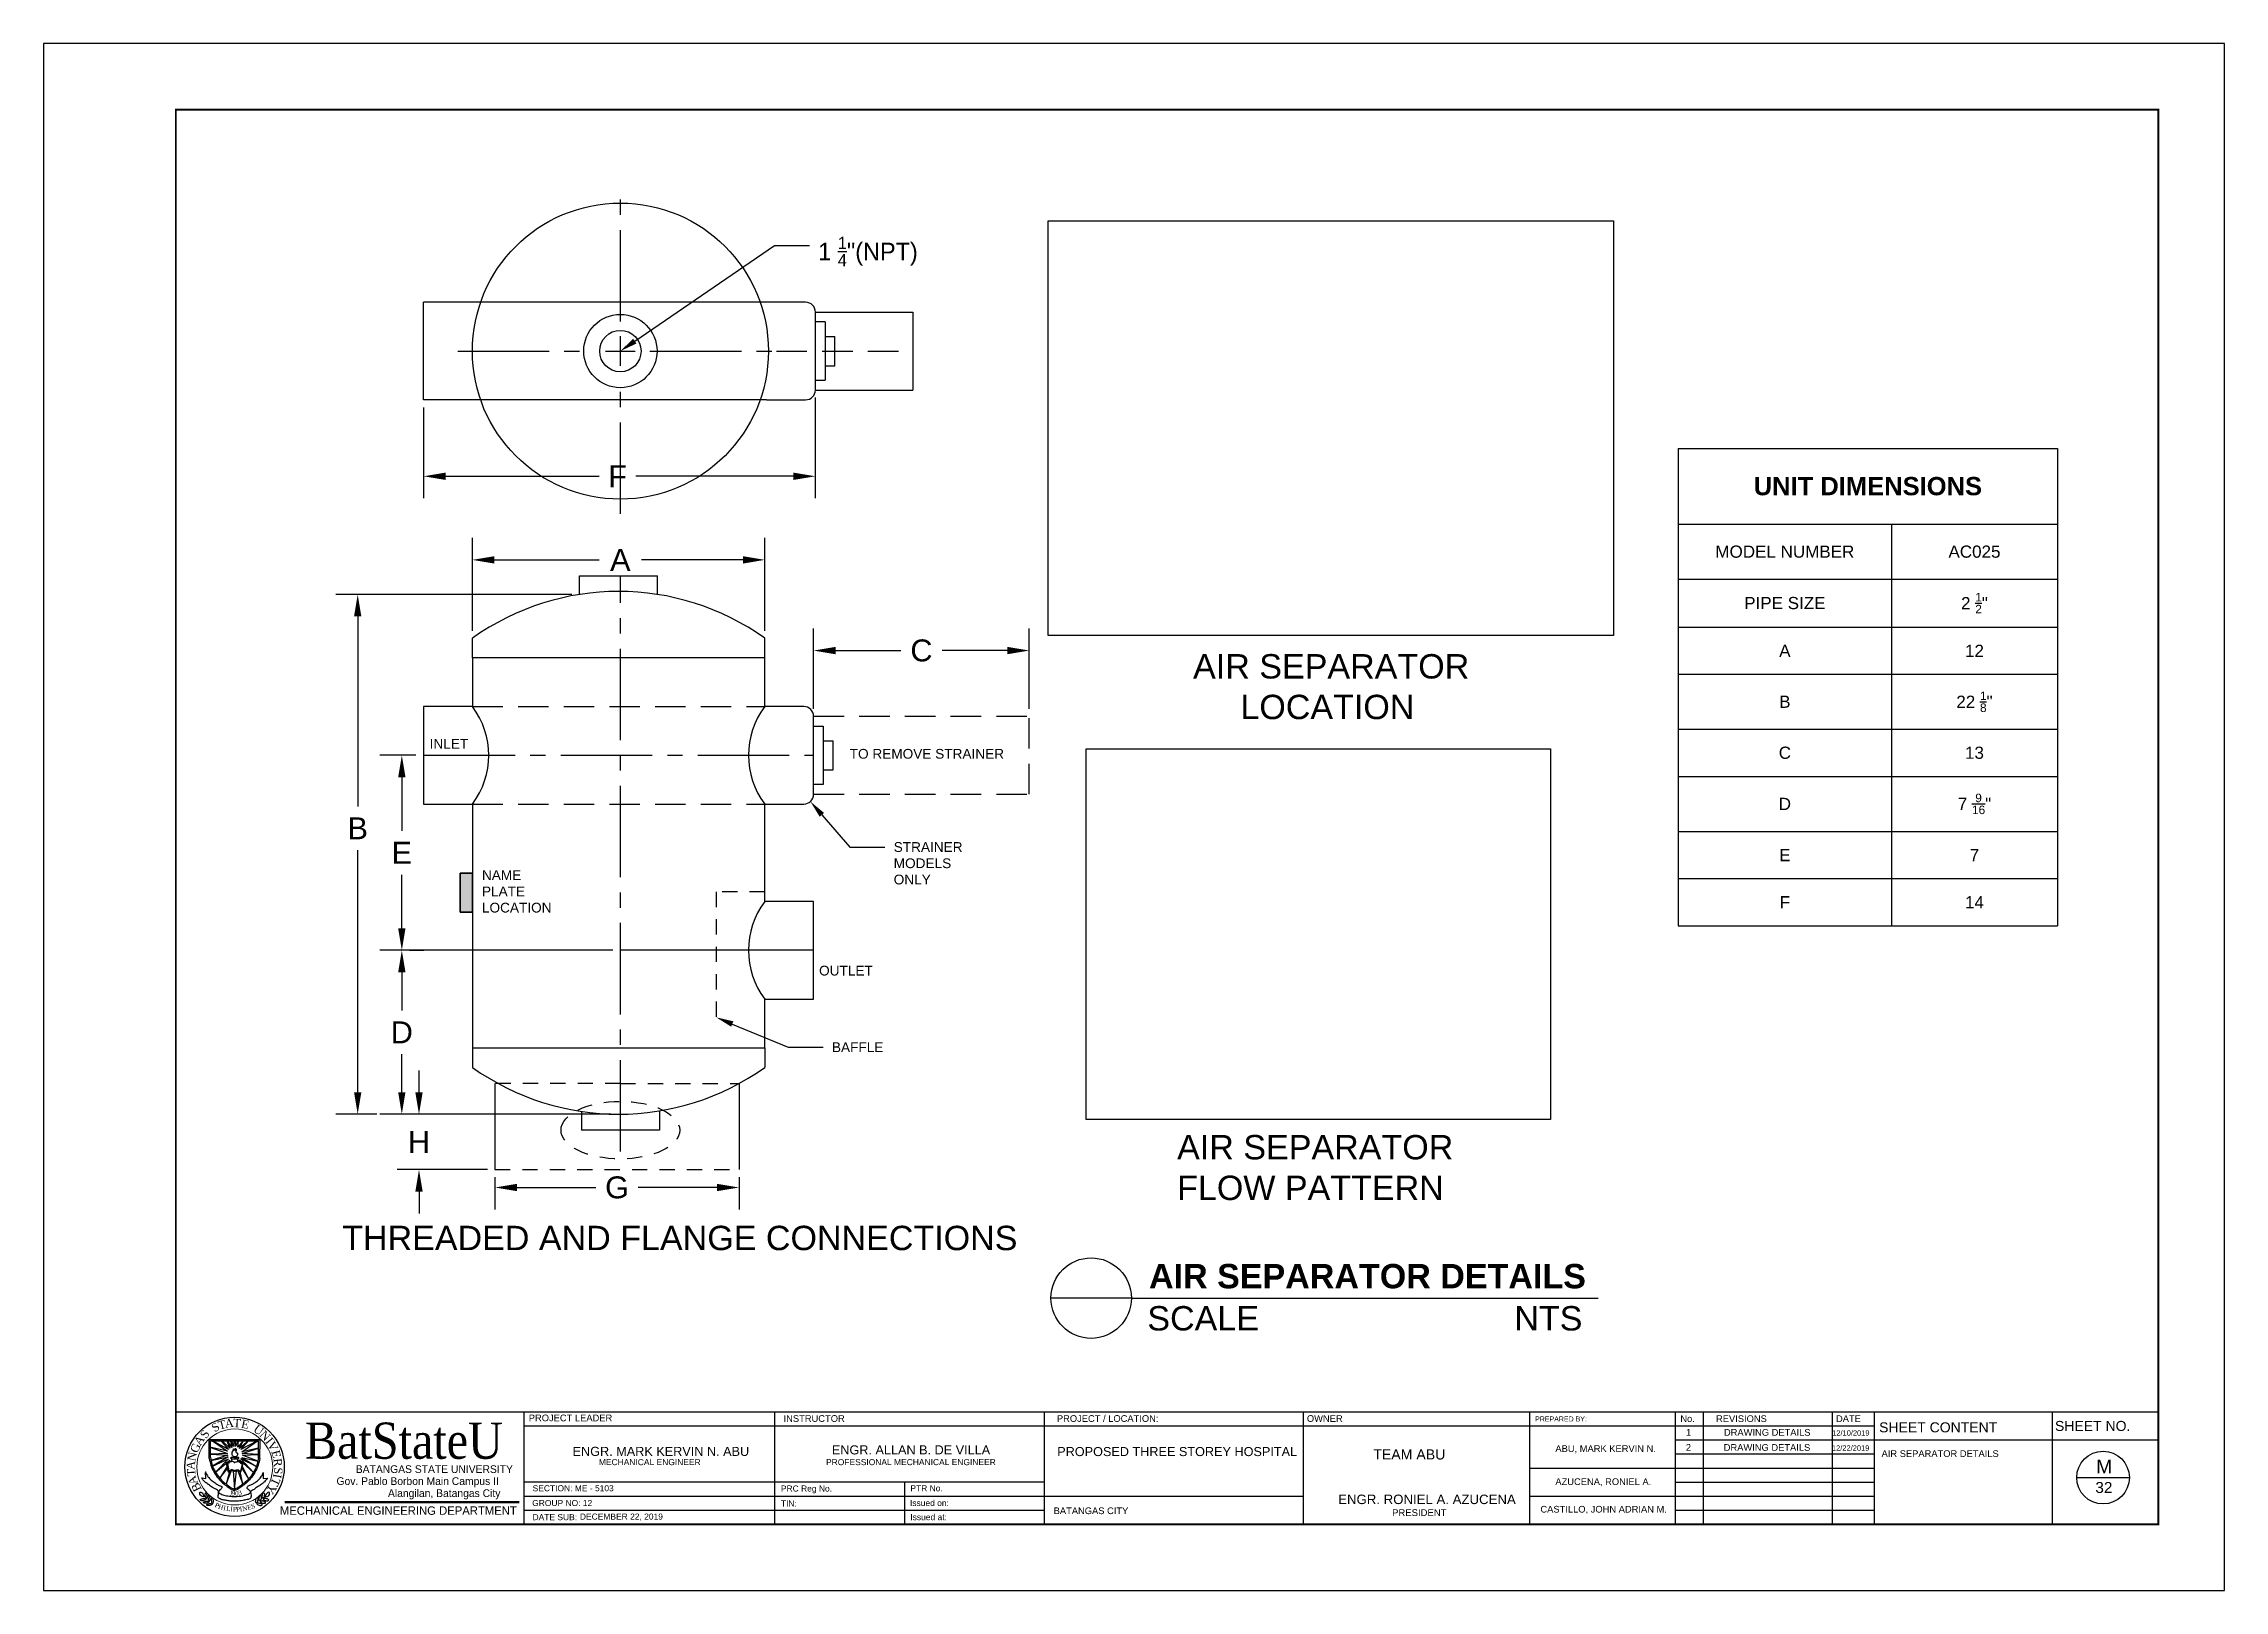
# Model space of a CAD drawing. Header units: inches. Extents: x 57.7 to 75.6, y 31.8 to 44.5.
import ezdxf
from ezdxf import colors
from ezdxf.entities.mleader import LeaderData, LeaderLine
from ezdxf.enums import TextEntityAlignment as Align
from ezdxf.math import Vec2, Vec3

# ---------------------------------------------------------------- set-up
doc = ezdxf.new("R2010")
doc.units = ezdxf.units.IN
doc.header["$MEASUREMENT"] = 0
for name, pattern in [('CENTER2', [1.125, 0.75, -0.125, 0.125, -0.125]), ('DASHED2', [0.375, 0.25, -0.125]), ('HIDDEN2', [0.1875, 0.125, -0.0625])]:
    doc.linetypes.add(name, pattern=pattern)
doc.layers.add('.1', color=1, linetype='Continuous')
doc.layers.add('template', color=7, linetype='Continuous')
doc.styles.add('arial', font='arial.ttf')
doc.styles.add('CGOTHIC', font='GOTHIC.TTF')
doc.styles.add('GARAMOND', font='GARA.TTF')
doc.dimstyles.get("Standard").update_dxf_attribs({"dimtxt": 0.18, "dimasz": 0.18, "dimexe": 0.18, "dimexo": 0.0625, "dimgap": 0.09, "dimtad": 0, "dimtih": 1, "dimtoh": 1, "dimdec": 4, "dimzin": 0, "dimdsep": 46, "dimtxsty": 'Standard', "dimcen": 0.09, "dimadec": 0, "dimazin": 0, "dimtfac": 1, "dimtdec": 4, "dimtofl": 0, "dimtmove": 0, "dimatfit": 3, "dimfxl": 1, "dimtolj": 1, "dimtzin": 0, "dimarcsym": 0})
picture_1 = doc.add_image_def('image1.png', size_in_pixel=(522, 383))
picture_2 = doc.add_image_def('image2.png', size_in_pixel=(738, 589))

msp = doc.modelspace()

# ---------------------------------------------------------------- texts
at = {"attachment_point": 1, "style": 'arial'}
for s, width, insert, char_height in [('AIR SEPARATOR\\P     LOCATION', 4.8338595, (67.11829, 39.50582), 0.2), ('INLET', 0.7272267, (60.85324, 38.81062), 0.08), ('TO REMOVE STRAINER', 2.1910135, (64.30039, 38.72805), 0.08), ('OUTLET', 0.8379025, (64.04905, 36.94922), 0.08), ('AIR SEPARATOR FLOW PATTERN', 2.4476488, (66.98719, 35.56073), 0.2), ('THREADED AND FLANGE CONNECTIONS', 5.724042, (60.13563, 34.81592), 0.2), ('{\\fArial|b1|i0|c0|p34;AIR SEPARATOR DETAILS}', 5.5498971, (66.75655, 34.50276), 0.2), ('\\pxt21;SCALE                           NTS', 5.0445619, (66.74291, 34.15692), 0.2)]:
    msp.add_mtext_dynamic_manual_height_columns(s, width=width, gutter_width=1, heights=[0], dxfattribs=dict(at, insert=insert, char_height=char_height))
at = {"insert": (61.28247, 37.73275), "char_height": 0.08, "width": 1.1088, "attachment_point": 1, "style": 'arial'}
msp.add_mtext('NAME\\PPLATE\\PLOCATION\\P', dxfattribs=at)
at = {"layer": 'template', "width": 1}
for s, height, style, p in [('BatStateU', 0.297489, 'GARAMOND', (60.642, 32.90438)), ('Gov. Pablo Borbon Main Campus II', 0.0633222, 'CGOTHIC', (60.75502, 32.68957)), ('BATANGAS STATE UNIVERSITY', 0.0633222, 'CGOTHIC', (60.89186, 32.78783)), ('Alangilan, Batangas City', 0.0633222, 'CGOTHIC', (60.97279, 32.59059))]:
    msp.add_text(s, height=height, dxfattribs=dict(at, style=style)).set_placement(p, align=Align.CENTER)
at = {"layer": 'template', "style": 'arial'}
for s, height, p in [('PROJECT LEADER', 0.0548152, (61.66692, 33.2122)), ('INSTRUCTOR', 0.054804, (63.75771, 33.20732)), ('PROJECT / LOCATION:', 0.0548037, (66.00065, 33.20732)), ('PROJECT / LOCATION:', 0.0548037, (66.00065, 33.20732)), ('PROJECT / LOCATION:', 0.0548037, (66.00065, 33.20732)), ('OWNER', 0.054804, (68.05214, 33.20732)), ('PREPARED BY: ', 0.0411027, (69.92535, 33.21049)), ('No.', 0.054804, (71.11668, 33.20591)), ('1', 0.0548, (71.16396, 33.09421)), ('REVISIONS', 0.054804, (71.40967, 33.20591)), ('DRAWING DETAILS', 0.0548037, (71.47457, 33.09338)), ('12/10/2019', 0.043843, (72.36274, 33.09424)), ('DATE', 0.054804, (72.39414, 33.20591)), ('SHEET CONTENT', 0.0822055, (72.74792, 33.12132)), ('SHEET NO.', 0.082205, (74.19123, 33.13273)), ('ENGR. MARK KERVIN N. ABU', 0.0743713, (62.02642, 32.92794)), ('ENGR. ALLAN B. DE VILLA', 0.0743713, (64.15413, 32.94012)), ('PROPOSED THREE STOREY HOSPITAL', 0.0743713, (66.00334, 32.92642)), ('TEAM ABU', 0.082887, (68.59663, 32.89864)), ('ABU, MARK KERVIN N.', 0.0548037, (70.0912, 32.96027)), ('2', 0.0548, (71.16219, 32.97044)), ('DRAWING DETAILS', 0.0548037, (71.47281, 32.96962)), ('12/22/2019', 0.043843, (72.36098, 32.97048)), ('AIR SEPARATOR DETAILS', 0.0548037, (72.76803, 32.91928)), ('MECHANICAL ENGINEER', 0.0495808, (62.24212, 32.85208)), ('PROFESSIONAL MECHANICAL ENGINEER', 0.0495808, (64.10628, 32.85208)), ('M', 0.1125, (74.52956, 32.78364)), ('SECTION: ME - 5103', 0.0495808, (61.69834, 32.63802)), ('PRC Reg No.', 0.0495808, (63.73587, 32.63562)), ('PTR No.', 0.049581, (64.79839, 32.63802)), ('ENGR. RONIEL A. AZUCENA', 0.0775818, (68.30898, 32.53276)), ('AZUCENA, RONIEL A.', 0.0548037, (70.0912, 32.68887)), ('32', 0.090004, (74.52259, 32.6238)), ('GROUP NO: 12', 0.0495808, (61.69501, 32.51669)), ('DATE SUB:', 0.049581, (61.69776, 32.40071)), ('DECEMBER 22, 2019', 0.0495808, (62.08651, 32.40547)), ('TIN:', 0.049581, (63.73587, 32.5126)), ('Issued on:', 0.049581, (64.79506, 32.51669)), ('Issued at:', 0.049581, (64.79785, 32.40071)), ('BATANGAS CITY', 0.0548037, (65.97407, 32.45033)), ('PRESIDENT', 0.055859, (68.75119, 32.43464)), ('CASTILLO, JOHN ADRIAN M.', 0.0548037, (69.96861, 32.46312))]:
    msp.add_text(s, height=height, dxfattribs=at).set_placement(p)
at = {"layer": 'template', "attachment_point": 1}
for s, insert, char_height, width, rotation in [('{\\fTimes New Roman|b0|i0|c0|p18;S}', (58.96377, 33.10242), 0.0679829, 5.3490982, 56.110392), ('{\\fTimes New Roman|b0|i0|c0|p18;S}', (59.05366, 33.17719), 0.0679829, 5.3490982, 33.231794), ('{\\fTimes New Roman|b0|i0|c0|p18;T}', (59.11058, 33.20906), 0.0679829, 5.3490982, 14.44799), ('{\\fTimes New Roman|b0|i0|c0|p18;A}', (59.16882, 33.22654), 0.0679829, 5.3490982, 5.718517), ('{\\fTimes New Roman|b0|i0|c0|p18;T}', (59.24384, 33.2328), 0.0679829, 0.057557, 356.815034), ('{\\fTimes New Roman|b0|i0|c0|p18;E}', (59.31534, 33.22761), 0.0679829, 5.3490982, 348.690449), ('{\\fTimes New Roman|b0|i0|c0|p18;U}', (59.44009, 33.19002), 0.0679829, 5.3490982, 323.501255), ('{\\fTimes New Roman|b0|i0|c0|p18;N}', (59.50077, 33.14365), 0.0679829, 5.3490982, 314.135636), ('{\\fTimes New Roman|b0|i0|c0|p18;N}', (58.86218, 32.89476), 0.0679829, 5.3490982, 77.561612), ('{\\fTimes New Roman|b0|i0|c0|p18;G}', (58.88448, 32.97375), 0.0679829, 5.3490982, 65.934744), ('{\\fTimes New Roman|b0|i0|c0|p18;A}', (58.91415, 33.0435), 0.0679829, 5.3490982, 56.110392), ('{\\fTimes New Roman|b0|i0|c0|p18;I}', (59.55488, 33.08704), 0.0679829, 5.3490982, 308.645401), ('{\\fTimes New Roman|b0|i0|c0|p18;V}', (59.57857, 33.05655), 0.0679829, 5.3490982, 298.200173), ('{\\fTimes New Roman|b0|i0|c0|p18;E}', (59.61906, 32.98235), 0.0679829, 5.3490982, 285.478678), ('{\\fTimes New Roman|b0|i0|c0|p18;A}', (58.85665, 32.81644), 0.0679829, 5.3490982, 85.537049), ('{\\fTimes New Roman|b0|i0|c0|p18;T}', (58.86579, 32.75859), 0.0679829, 5.3490982, 94.266522), ('{\\fTimes New Roman|b0|i0|c0|p18;A}', (58.88999, 32.68061), 0.0679829, 5.3490982, 110.366728), ('{\\fTimes New Roman|b0|i0|c0|p18;I}', (59.63953, 32.77337), 0.0679829, 5.3490982, 259.810801), ('{\\fTimes New Roman|b0|i0|c0|p18;R}', (59.63853, 32.91175), 0.0679829, 5.3490982, 276.199548), ('{\\fTimes New Roman|b0|i0|c0|p18;S}', (59.64705, 32.83208), 0.0679829, 5.3490982, 266.058573), ('{\\fTimes New Roman|b0|i0|c0|p18;B}', (58.92273, 32.62545), 0.0679829, 5.3490982, 115.184082), ('{\\fTimes New Roman|b0|i0|c0|p18;1}', (59.21421, 32.64436), 0.0380704, 5.3490982, 350.696744), ('{\\fTimes New Roman|b0|i0|c0|p18;9}', (59.22894, 32.64044), 0.0380704, 5.3490982, 359.89652), ('{\\fTimes New Roman|b0|i0|c0|p18;0}', (59.25716, 32.63965), 0.0380704, 5.3490982, 359.89652), ('{\\fTimes New Roman|b0|i0|c0|p18;3}', (59.27775, 32.6401), 0.0380704, 5.3490982, 14.572685), ('{\\fTimes New Roman|b0|i0|c0|p18;Y}', (59.60394, 32.66594), 0.0679829, 5.3490982, 237.493978), ('{\\fTimes New Roman|b0|i0|c0|p18;T}', (59.63106, 32.72933), 0.0679829, 5.3490982, 245.977986), ('{\\fTimes New Roman|b0|i0|c0|p18;P}', (59.10213, 32.54632), 0.0380704, 5.3490982, 333.244975), ('{\\fTimes New Roman|b0|i0|c0|p18;P}', (59.10319, 32.54632), 0.0380704, 5.3490982, 333.244975), ('{\\fTimes New Roman|b0|i0|c0|p18;H}', (59.12596, 32.53286), 0.0380704, 5.3490982, 342.36893), ('{\\fTimes New Roman|b0|i0|c0|p18;I}', (59.16475, 32.52027), 0.0380704, 5.3490982, 350.744632), ('{\\fTimes New Roman|b0|i0|c0|p18;L}', (59.18822, 32.51679), 0.0380704, 5.3490982, 350.696744), ('{\\fTimes New Roman|b0|i0|c0|p18;I}', (59.21996, 32.51083), 0.0380704, 5.3490982, 357.832532), ('{\\fTimes New Roman|b0|i0|c0|p18;P}', (59.23907, 32.50907), 0.0380704, 5.3490982, 359.89652), ('{\\fTimes New Roman|b0|i0|c0|p18;P}', (59.26309, 32.50783), 0.0380704, 5.3490982, 7.516181), ('{\\fTimes New Roman|b0|i0|c0|p18;I}', (59.29221, 32.5092), 0.0380704, 5.3490982, 9.039112), ('{\\fTimes New Roman|b0|i0|c0|p18;N}', (59.31183, 32.51093), 0.0380704, 5.3490982, 12.924469), ('{\\fTimes New Roman|b0|i0|c0|p18;E}', (59.35199, 32.52106), 0.0380704, 5.3490982, 14.572685), ('{\\fTimes New Roman|b0|i0|c0|p18;S}', (59.38427, 32.53037), 0.0380704, 5.3490982, 14.572685)]:
    msp.add_mtext(s, dxfattribs=dict(at, insert=insert, char_height=char_height, width=width, rotation=rotation))
at = {"layer": 'template', "linetype": 'Continuous', "lineweight": 0, "insert": (59.62432, 32.51396), "char_height": 0.0692257, "width": 2.1973377, "attachment_point": 1}
msp.add_mtext('{\\fCentury Gothic|b0|i0|c0|p34;\\C7;MECHANICAL ENGINEERING DEPARTMENT}', dxfattribs=at)

# ---------------------------------------------------------------- blocks, each defined once
blk = doc.blocks.new('*U1')
at = {"color": 0, "linetype": 'CENTER2', "transparency": 16777216}
for p, q in [((0, 0.243), (0, 1.335)), ((-1.335, 0), (-0.243, 0)), ((0.243, 0), (1.335, 0)), ((0, -1.335), (0, -0.243))]:
    blk.add_line(p, q, dxfattribs=at)
at = {"color": 0, "linetype": 'Continuous', "transparency": 16777216}
for p, q in [((-0.121, 0), (0.121, 0)), ((0, -0.121), (0, 0.121))]:
    blk.add_line(p, q, dxfattribs=at)
blk = doc.blocks.new('*D2')
at = {"color": 0, "lineweight": -2, "transparency": 16777216}
for p, q in [((60.804, 41.53), (60.804, 40.785)), ((64.018, 41.61), (64.018, 40.785)), ((60.984, 40.965), (62.244, 40.965)), ((63.838, 40.965), (62.546, 40.965))]:
    blk.add_line(p, q, dxfattribs=at)
at = {"color": 0, "transparency": 16777216}
for points in [[(60.984, 40.995), (60.984, 40.935), (60.804, 40.965)], [(63.838, 40.995), (63.838, 40.935), (64.018, 40.965)]]:
    blk.add_solid(points, dxfattribs=at)
at = {"layer": 'Defpoints', "color": 0, "transparency": 16777216}
for p in [(60.804, 41.592), (64.018, 41.672), (64.018, 40.965)]:
    blk.add_point(p, dxfattribs=at)
at = {"color": 0, "transparency": 16777216, "insert": (62.395, 40.965), "char_height": 0.18, "width": 0.30704, "attachment_point": 5, "style": 'arial'}
blk.add_mtext('\\A1;F', dxfattribs=at)
blk = doc.blocks.new('*D3')
at = {"color": 0, "lineweight": -2, "transparency": 16777216}
for p, q in [((61.204, 39.698), (61.204, 40.459)), ((63.604, 39.698), (63.604, 40.459)), ((61.384, 40.279), (62.244, 40.279)), ((63.424, 40.279), (62.593, 40.279))]:
    blk.add_line(p, q, dxfattribs=at)
at = {"color": 0, "transparency": 16777216}
for points in [[(61.384, 40.309), (61.384, 40.249), (61.204, 40.279)], [(63.424, 40.309), (63.424, 40.249), (63.604, 40.279)]]:
    blk.add_solid(points, dxfattribs=at)
at = {"layer": 'Defpoints', "color": 0, "transparency": 16777216}
for p in [(63.604, 40.279), (61.204, 39.636), (63.604, 39.636)]:
    blk.add_point(p, dxfattribs=at)
at = {"color": 0, "transparency": 16777216, "insert": (62.418, 40.279), "char_height": 0.18, "attachment_point": 5, "style": 'arial'}
blk.add_mtext('\\A1;A', dxfattribs=at)
blk = doc.blocks.new('*D4')
at = {"color": 0, "lineweight": -2, "transparency": 16777216}
for p, q in [((64.004, 39.058), (64.004, 39.715)), ((65.774, 39.058), (65.774, 39.715)), ((64.184, 39.535), (64.719, 39.535)), ((65.594, 39.535), (65.059, 39.535))]:
    blk.add_line(p, q, dxfattribs=at)
at = {"color": 0, "transparency": 16777216}
for points in [[(64.184, 39.565), (64.184, 39.505), (64.004, 39.535)], [(65.594, 39.565), (65.594, 39.505), (65.774, 39.535)]]:
    blk.add_solid(points, dxfattribs=at)
at = {"layer": 'Defpoints', "color": 0, "transparency": 16777216}
for p in [(65.774, 39.535), (64.004, 38.996), (65.774, 38.996)]:
    blk.add_point(p, dxfattribs=at)
at = {"color": 0, "transparency": 16777216, "insert": (64.889, 39.535), "char_height": 0.18, "attachment_point": 5, "style": 'arial'}
blk.add_mtext('\\A1;C', dxfattribs=at)
blk = doc.blocks.new('*D5')
at = {"color": 0, "lineweight": -2, "transparency": 16777216}
for p, q in [((60.741, 38.676), (60.445, 38.676)), ((60.625, 38.496), (60.625, 38.056)), ((60.625, 37.256), (60.625, 37.696)), ((62.356, 37.076), (60.445, 37.076))]:
    blk.add_line(p, q, dxfattribs=at)
at = {"color": 0, "transparency": 16777216}
for points in [[(60.595, 38.496), (60.655, 38.496), (60.625, 38.676)], [(60.595, 37.256), (60.655, 37.256), (60.625, 37.076)]]:
    blk.add_solid(points, dxfattribs=at)
at = {"layer": 'Defpoints', "color": 0, "transparency": 16777216}
for p in [(60.804, 38.676), (60.625, 37.076), (62.418, 37.076)]:
    blk.add_point(p, dxfattribs=at)
at = {"color": 0, "transparency": 16777216, "insert": (60.625, 37.876), "char_height": 0.18, "attachment_point": 5, "style": 'arial'}
blk.add_mtext('\\A1;E', dxfattribs=at)
blk = doc.blocks.new('*D6')
at = {"color": 0, "lineweight": -2, "transparency": 16777216}
for p, q in [((60.688, 37.076), (60.805, 37.076)), ((60.625, 36.896), (60.625, 36.583)), ((60.625, 35.911), (60.625, 36.223)), ((62.036, 35.731), (60.445, 35.731))]:
    blk.add_line(p, q, dxfattribs=at)
at = {"color": 0, "transparency": 16777216}
for points in [[(60.595, 36.896), (60.655, 36.896), (60.625, 37.076)], [(60.595, 35.911), (60.655, 35.911), (60.625, 35.731)]]:
    blk.add_solid(points, dxfattribs=at)
at = {"layer": 'Defpoints', "color": 0, "transparency": 16777216}
for p in [(60.625, 37.076), (60.625, 37.076), (62.098, 35.731)]:
    blk.add_point(p, dxfattribs=at)
at = {"color": 0, "transparency": 16777216, "insert": (60.625, 36.403), "char_height": 0.18, "attachment_point": 5, "style": 'arial'}
blk.add_mtext('\\A1;D', dxfattribs=at)
blk = doc.blocks.new('*D7')
at = {"color": 0, "lineweight": -2, "transparency": 16777216}
for p, q in [((62.021, 39.995), (60.083, 39.995)), ((60.263, 39.815), (60.263, 38.257)), ((60.263, 35.911), (60.263, 37.897)), ((60.419, 35.731), (60.083, 35.731))]:
    blk.add_line(p, q, dxfattribs=at)
at = {"color": 0, "transparency": 16777216}
for points in [[(60.233, 39.815), (60.293, 39.815), (60.263, 39.995)], [(60.233, 35.911), (60.293, 35.911), (60.263, 35.731)]]:
    blk.add_solid(points, dxfattribs=at)
at = {"layer": 'Defpoints', "color": 0, "transparency": 16777216}
for p in [(60.263, 39.995), (62.084, 39.995), (60.481, 35.731)]:
    blk.add_point(p, dxfattribs=at)
at = {"color": 0, "transparency": 16777216, "insert": (60.263, 38.077), "char_height": 0.18, "attachment_point": 5, "style": 'arial'}
blk.add_mtext('\\A1;B', dxfattribs=at)
blk = doc.blocks.new('*T8')
at = {"color": 0, "linetype": 'ByBlock', "lineweight": -2, "transparency": 16777216}
for p, q in [((0, 0), (3.112, 0)), ((0, 0), (0, -3.917)), ((3.112, 0), (3.112, -3.917)), ((0, -0.622), (3.112, -0.622)), ((1.749, -0.622), (1.749, -3.917)), ((0, -1.073), (3.112, -1.073)), ((0, -1.467), (3.112, -1.467)), ((0, -1.854), (3.112, -1.854)), ((0, -2.304), (3.112, -2.304)), ((0, -2.691), (3.112, -2.691)), ((0, -3.144), (3.112, -3.144)), ((0, -3.53), (3.112, -3.53)), ((0, -3.917), (3.112, -3.917))]:
    blk.add_line(p, q, dxfattribs=at)
at = {"color": 0, "transparency": 16777216, "attachment_point": 5, "style": 'arial'}
for s, insert, char_height, width in [('{\\fArial|b1|i0|c0|p34;UNIT DIMENSIONS}', (1.556, -0.311), 0.15, 2.992), ('MODEL NUMBER', (0.875, -0.848), 0.1, 1.62921), ('AC025', (2.431, -0.848), 0.1, 1.24279), ('PIPE SIZE', (0.875, -1.27), 0.1, 1.62921), ('\\A1;2 {\\H0.7x;\\S1/2;\\H1.42857x;"}', (2.431, -1.27), 0.1, 1.24279), ('12', (2.431, -1.661), 0.1, 1.24279), ('A', (0.875, -1.661), 0.1, 1.62921), ('B', (0.875, -2.079), 0.1, 1.62921), ('\\A1;22 {\\H0.7x;\\S1/8;\\H1.42857x;"}', (2.431, -2.079), 0.1, 1.24279), ('C', (0.875, -2.498), 0.1, 1.62921), ('13', (2.431, -2.498), 0.1, 1.24279), ('\\A1;7 {\\H0.7x;\\S9/16;\\H1.42857x;"}', (2.431, -2.917), 0.1, 1.24279), ('D', (0.875, -2.917), 0.1, 1.62921), ('E', (0.875, -3.337), 0.1, 1.62921), ('7', (2.431, -3.337), 0.1, 1.24279), ('F', (0.875, -3.724), 0.1, 1.62921), ('14', (2.431, -3.724), 0.1, 1.24279)]:
    blk.add_mtext(s, dxfattribs=dict(at, insert=insert, char_height=char_height, width=width))
blk = doc.blocks.new('*D9')
at = {"color": 0, "lineweight": -2, "transparency": 16777216}
for p, q in [((60.766, 35.911), (60.766, 36.091)), ((62.341, 35.731), (60.586, 35.731)), ((61.327, 35.277), (60.586, 35.277)), ((60.766, 35.097), (60.766, 34.917))]:
    blk.add_line(p, q, dxfattribs=at)
at = {"color": 0, "transparency": 16777216}
for points in [[(60.736, 35.911), (60.796, 35.911), (60.766, 35.731)], [(60.736, 35.097), (60.796, 35.097), (60.766, 35.277)]]:
    blk.add_solid(points, dxfattribs=at)
at = {"layer": 'Defpoints', "color": 0, "transparency": 16777216}
for p in [(62.404, 35.731), (60.766, 35.277), (61.389, 35.277)]:
    blk.add_point(p, dxfattribs=at)
at = {"color": 0, "transparency": 16777216, "insert": (60.766, 35.504), "char_height": 0.18, "attachment_point": 5, "style": 'arial'}
blk.add_mtext('\\A1;H', dxfattribs=at)
blk = doc.blocks.new('*D10')
at = {"color": 0, "lineweight": -2, "transparency": 16777216}
for p, q in [((61.389, 35.215), (61.389, 34.95)), ((61.569, 35.13), (62.218, 35.13)), ((63.212, 35.13), (62.564, 35.13)), ((63.392, 35.215), (63.392, 34.95))]:
    blk.add_line(p, q, dxfattribs=at)
at = {"color": 0, "transparency": 16777216}
for points in [[(61.569, 35.16), (61.569, 35.1), (61.389, 35.13)], [(63.212, 35.16), (63.212, 35.1), (63.392, 35.13)]]:
    blk.add_solid(points, dxfattribs=at)
at = {"layer": 'Defpoints', "color": 0, "transparency": 16777216}
for p in [(61.389, 35.277), (63.392, 35.277), (63.392, 35.13)]:
    blk.add_point(p, dxfattribs=at)
at = {"color": 0, "transparency": 16777216, "insert": (62.391, 35.13), "char_height": 0.18, "attachment_point": 5, "style": 'arial'}
blk.add_mtext('\\A1;G', dxfattribs=at)

# ---------------------------------------------------------------- dimensions: what is measured, and where the dimension line sits
for base, p1, p2, text, picture, middle in [((64.01846, 40.9647), (60.80389, 41.59224), (64.01846, 41.67224), 'F', '*D2', (62.39481, 40.9647)), ((63.60389, 40.27899), (61.20389, 39.63577), (63.60389, 39.63577), 'A', '*D3', (62.41846, 40.27899))]:
    dim = msp.add_linear_dim(base=base, p1=p1, p2=p2, text=text, dimstyle='Standard', override={"dimtxsty": 'arial'})
    dim.commit()
    dim.dimension.update_dxf_attribs({"geometry": picture, "text_midpoint": middle, "dimtype": 160})
for base, p1, p2, text, picture, middle in [((60.26337, 39.99537), (60.48126, 35.73121), (62.08389, 39.99537), 'B', '*D7', (60.26337, 38.07686)), ((60.76643, 35.2771), (62.40389, 35.73121), (61.38941, 35.2771), 'H', '*D9', (60.76643, 35.50415))]:
    dim = msp.add_linear_dim(base=base, p1=p1, p2=p2, angle=90, text=text, dimstyle='Standard', override={"dimtxsty": 'arial'})
    dim.commit()
    dim.dimension.update_dxf_attribs({"geometry": picture, "text_midpoint": middle, "dimtype": 160})
for base, p1, p2, text, picture, middle in [((65.77423, 39.53512), (64.00389, 38.99577), (65.77423, 38.99577), 'C', '*D4', (64.88906, 39.53512)), ((63.39242, 35.13036), (61.38941, 35.2771), (63.39242, 35.2771), 'G', '*D10', (62.39092, 35.13036))]:
    dim = msp.add_linear_dim(base=base, p1=p1, p2=p2, text=text, dimstyle='Standard', override={"dimtxsty": 'arial'})
    dim.commit()
    dim.dimension.update_dxf_attribs({"geometry": picture, "text_midpoint": middle})
for p1, p2, text, picture, middle in [((60.80389, 38.67577), (62.41846, 37.07577), 'E', '*D5', (60.62526, 37.87577)), ((62.09846, 35.73121), (60.62526, 37.07577), 'D', '*D6', (60.62526, 36.40349))]:
    dim = msp.add_linear_dim(base=(60.62526, 37.07577), p1=p1, p2=p2, angle=90, text=text, dimstyle='Standard', override={"dimtxsty": 'arial'})
    dim.commit()
    dim.dimension.update_dxf_attribs({"geometry": picture, "text_midpoint": middle})

# ---------------------------------------------------------------- hatches: boundary and pattern name
at = {"true_color": 0x000000}
h = msp.add_hatch(color=18, dxfattribs=at)
h.dxf.hatch_style = 1
h.paths.add_polyline_path([(61.20389, 37.70882), (61.10484, 37.70882), (61.10484, 37.38882), (61.20389, 37.38882)])

# ---------------------------------------------------------------- linework, layer by layer
at = {"layer": '.1', "color": 0}
msp.add_line((75.58125, 44.51447), (57.68552, 44.51447), dxfattribs=at)
for p, q in [((63.53437, 42.39224), (60.80389, 42.39224)), ((60.80389, 41.59224), (60.80389, 42.39224)), ((63.61846, 42.39224), (63.53437, 42.39224)), ((63.93846, 42.39224), (63.61846, 42.39224)), ((64.01846, 41.67224), (64.01846, 42.31224)), ((64.01846, 42.31224), (64.81846, 42.31224)), ((64.81846, 42.31224), (64.81846, 41.67224)), ((64.01846, 41.99224), (64.01846, 42.23224)), ((64.09846, 42.23224), (64.01846, 42.23224)), ((64.09846, 42.23224), (64.09846, 41.75224)), ((64.09846, 42.11224), (64.17846, 42.11224)), ((64.17846, 41.87224), (64.17846, 42.11224)), ((64.01846, 41.75224), (64.09846, 41.75224)), ((64.09846, 41.87224), (64.17846, 41.87224)), ((63.53437, 41.59224), (60.80389, 41.59224)), ((63.61846, 41.59224), (63.53437, 41.59224)), ((63.61846, 41.59224), (63.93846, 41.59224)), ((64.01846, 41.67224), (64.81846, 41.67224)), ((62.08389, 39.99537), (62.08389, 40.14888)), ((62.08389, 40.14888), (62.72389, 40.14888)), ((62.72389, 39.99537), (62.72389, 40.14888)), ((61.20389, 39.47577), (61.20389, 39.63577)), ((63.60389, 39.47577), (63.60389, 39.63577)), ((63.60389, 39.47577), (61.20389, 39.47577)), ((61.20389, 39.47577), (61.20389, 39.07577)), ((61.20389, 39.47577), (61.20389, 39.07577)), ((63.60389, 39.07577), (63.60389, 39.47577)), ((61.20389, 39.07577), (60.80389, 39.07577)), ((60.80389, 39.07577), (60.80389, 38.27577)), ((63.92389, 39.07577), (63.60389, 39.07577)), ((64.00389, 38.35577), (64.00389, 38.99577)), ((64.00389, 38.67577), (64.00389, 38.91577)), ((64.00389, 38.91577), (64.08389, 38.91577)), ((64.08389, 38.91577), (64.08389, 38.43577)), ((64.08389, 38.79577), (64.16389, 38.79577)), ((64.16389, 38.55577), (64.16389, 38.79577)), ((64.08389, 38.55577), (64.16389, 38.55577)), ((64.08389, 38.43577), (64.00389, 38.43577)), ((60.80389, 38.27577), (61.20389, 38.27577)), ((61.20389, 38.27577), (61.20389, 36.27577)), ((63.60389, 38.27577), (63.92389, 38.27577)), ((63.60389, 37.47577), (63.60389, 38.27577)), ((61.10484, 37.38882), (61.10484, 37.70882)), ((61.10484, 37.70882), (61.20389, 37.70882)), ((61.10484, 37.38882), (61.10484, 37.70882)), ((61.10484, 37.70882), (61.20389, 37.70882)), ((61.20389, 37.70882), (61.10484, 37.70882)), ((61.10484, 37.70882), (61.10484, 37.38882)), ((61.20389, 37.70882), (61.20389, 37.38882)), ((61.20389, 37.38882), (61.20389, 37.70882)), ((63.60389, 37.47577), (63.60389, 37.55577)), ((64.00389, 37.47577), (63.60389, 37.47577)), ((64.00389, 36.67577), (64.00389, 37.47577)), ((61.20389, 37.38882), (61.10484, 37.38882)), ((61.20389, 37.38882), (61.10484, 37.38882)), ((61.10484, 37.38882), (61.20389, 37.38882)), ((64.00389, 37.07577), (62.41846, 37.07577)), ((63.60389, 36.27577), (63.60389, 36.67577)), ((63.60389, 36.27577), (63.60389, 36.67577)), ((63.60389, 36.67577), (64.00389, 36.67577)), ((61.20389, 36.27577), (63.60389, 36.27577)), ((61.20389, 36.27577), (61.20389, 36.11577)), ((63.60389, 36.27577), (63.60389, 36.11577)), ((61.38941, 35.98325), (61.38941, 35.2771)), ((62.41846, 35.98325), (62.41846, 35.98325)), ((63.39242, 35.98325), (63.39242, 35.2771)), ((62.09846, 35.75393), (62.09846, 35.60043)), ((62.73846, 35.75393), (62.73846, 35.60043)), ((62.73846, 35.60043), (62.09846, 35.60043)), ((66.61197, 34.22257), (65.95143, 34.22257)), ((66.61197, 34.22257), (70.44208, 34.22257))]:
    msp.add_line(p, q)
at = {"linetype": 'DASHED2'}
for p, q in [((63.69989, 41.99224), (64.81846, 41.99224)), ((61.20389, 39.07577), (63.60389, 39.07577)), ((64.00389, 38.99577), (64.80389, 38.99577)), ((64.00389, 38.99577), (65.77423, 38.99577)), ((65.77423, 38.35577), (65.77423, 38.99577)), ((64.00389, 38.35577), (65.77423, 38.35577)), ((61.20389, 38.27577), (63.60389, 38.27577))]:
    msp.add_line(p, q, dxfattribs=at)
at = {"linetype": 'CENTER2'}
for p, q in [((62.41846, 35.42546), (62.41846, 40.14888)), ((60.80389, 38.67577), (64.00389, 38.67577))]:
    msp.add_line(p, q, dxfattribs=at)
at = {"linetype": 'HIDDEN2'}
for p, q in [((63.60389, 37.55577), (63.20389, 37.55577)), ((63.20389, 37.55577), (63.20389, 36.52662)), ((62.41846, 35.98325), (61.38941, 35.98325)), ((62.41846, 35.98325), (63.39242, 35.98325)), ((61.38941, 35.2771), (63.39242, 35.2771))]:
    msp.add_line(p, q, dxfattribs=at)
for centre, radius in [((62.41846, 41.99224), 1.21456), ((62.41846, 41.99224), 0.30079), ((62.41846, 41.99224), 0.30079), ((62.41846, 41.99224), 0.16987), ((66.2817, 34.22257), 0.33027)]:
    msp.add_circle(centre, radius)
for centre, radius, start, end in [((63.93846, 42.31224), 0.08, 0, 90), ((63.93846, 41.67224), 0.08, 270, 0), ((62.40389, 37.95577), 2.06456, 54.462322, 125.537678), ((60.67552, 38.67577), 0.66271, 322.872964, 37.127036), ((64.13227, 38.67577), 0.66271, 142.872964, 217.127036), ((63.92389, 38.99577), 0.08, 0, 90), ((63.92389, 38.35577), 0.08, 270, 0), ((64.13227, 37.07577), 0.66271, 142.872964, 217.127036), ((62.40389, 37.79577), 2.06456, 234.462322, 305.537678)]:
    msp.add_arc(centre, radius, start, end)
msp.add_ellipse((62.41846, 35.60043), major_axis=(-0.48698, 0), ratio=0.48474322, dxfattribs=at)
at = {"layer": 'template'}
for p, q in [((57.68552, 44.51447), (57.68552, 31.82477)), ((75.58125, 31.82477), (75.58125, 44.51447)), ((58.77011, 33.29007), (75.03896, 33.29007)), ((61.62661, 33.29027), (61.62661, 32.36706)), ((61.62661, 33.29007), (61.62661, 32.36706)), ((63.6833, 33.29027), (63.6833, 32.36706)), ((63.6833, 33.29007), (63.6833, 32.36706)), ((65.89883, 32.36706), (65.89883, 33.29007)), ((68.02165, 33.29007), (68.02165, 32.36706)), ((69.87881, 33.29007), (69.87881, 32.36706)), ((71.07382, 33.29007), (71.07382, 32.36706)), ((71.30457, 33.29007), (71.30457, 32.36706)), ((72.36177, 33.29007), (72.36177, 32.36706)), ((72.7079, 33.29007), (72.7079, 32.36706)), ((74.16706, 33.29007), (74.16706, 32.36706)), ((61.62661, 33.1747), (71.82422, 33.1747)), ((71.50718, 33.1747), (72.7079, 33.1747)), ((59.04524, 33.06363), (59.46195, 33.06285)), ((59.04524, 32.90741), (59.04524, 33.06363)), ((59.19392, 32.96703), (59.05013, 32.99832)), ((59.05013, 32.99832), (59.19392, 32.94846)), ((59.05408, 33.05226), (59.45024, 33.05226)), ((59.05408, 32.91364), (59.05408, 33.05226)), ((59.19783, 32.93282), (59.05883, 32.89054)), ((59.19392, 32.94846), (59.05893, 32.94259)), ((59.05893, 32.94259), (59.19783, 32.93282)), ((59.2037, 32.98072), (59.07067, 33.05226)), ((59.07067, 33.05226), (59.19392, 32.96703)), ((59.1499, 33.05226), (59.14403, 33.04622)), ((59.14403, 33.04622), (59.2037, 32.98072)), ((59.21446, 32.99049), (59.1499, 33.05226)), ((59.1949, 33.05226), (59.19001, 33.05226)), ((59.19001, 33.05226), (59.21446, 32.99049)), ((59.22913, 32.99734), (59.1949, 33.05226)), ((59.22913, 33.05226), (59.21878, 33.04904)), ((59.21878, 33.04904), (59.22913, 32.99734)), ((59.24381, 33.00516), (59.22913, 33.05226)), ((59.24772, 33.05226), (59.24381, 33.00516)), ((59.26141, 33.05226), (59.24772, 33.05226)), ((59.27902, 33.05226), (59.26141, 33.00614)), ((59.26141, 33.00614), (59.26141, 33.05226)), ((59.32206, 33.05226), (59.27902, 32.99929)), ((59.27902, 32.99929), (59.28587, 33.05226)), ((59.28587, 33.05226), (59.27902, 33.05226)), ((59.36706, 33.05226), (59.29369, 32.98952)), ((59.29369, 32.98952), (59.32206, 33.05226)), ((59.4414, 33.05226), (59.30445, 32.97974)), ((59.30445, 32.97974), (59.36706, 33.05226)), ((59.3113, 32.96117), (59.4414, 33.05226)), ((59.45024, 32.99147), (59.3113, 32.96117)), ((59.31521, 32.9465), (59.45024, 32.99147)), ((59.45024, 32.94064), (59.31521, 32.9465)), ((59.31717, 32.93282), (59.45024, 32.94064)), ((59.44421, 32.88482), (59.31717, 32.93282)), ((59.45024, 32.91247), (59.45024, 33.05226)), ((59.45907, 32.90741), (59.46195, 33.06285)), ((71.07382, 33.05932), (73.01353, 33.05932)), ((71.07382, 32.94395), (72.7079, 32.94395)), ((72.40757, 33.05932), (75.03896, 33.05932)), ((59.01582, 32.74217), (59.01391, 32.79186)), ((59.05883, 32.89054), (59.19881, 32.92108)), ((59.19881, 32.92108), (59.07225, 32.84335)), ((59.07225, 32.84335), (59.2037, 32.90349)), ((59.2037, 32.90349), (59.09623, 32.79368)), ((59.09623, 32.79368), (59.21348, 32.89176)), ((59.18903, 32.83701), (59.13287, 32.74409)), ((59.13287, 32.74409), (59.19098, 32.82235)), ((59.18288, 32.86616), (59.19683, 32.8021)), ((59.18364, 32.6966), (59.22815, 32.80768)), ((59.21153, 32.79791), (59.18364, 32.6966)), ((59.19369, 32.8648), (59.20415, 32.80523)), ((59.22725, 32.90486), (59.22725, 32.88667)), ((59.23989, 32.80475), (59.25216, 32.65372)), ((59.25216, 32.65372), (59.26728, 32.80573)), ((59.2776, 32.90269), (59.2776, 32.88451)), ((59.28, 32.80475), (59.31944, 32.6956)), ((59.40675, 32.79148), (59.29271, 32.89469)), ((59.31944, 32.6956), (59.29761, 32.79888)), ((59.31551, 32.85957), (59.30087, 32.80419)), ((59.43169, 32.84235), (59.30445, 32.90349)), ((59.30445, 32.90349), (59.40675, 32.79148)), ((59.30662, 32.80105), (59.3237, 32.86664)), ((59.3113, 32.91522), (59.43169, 32.84235)), ((59.3113, 32.91522), (59.44421, 32.88482)), ((59.31228, 32.82821), (59.36701, 32.73923)), ((59.36701, 32.73923), (59.31815, 32.84092)), ((59.48594, 32.79228), (59.48797, 32.7435)), ((69.87881, 32.82857), (71.82422, 32.82857)), ((71.50718, 32.82857), (72.7079, 32.82857)), ((74.36912, 32.74996), (74.80178, 32.74996)), ((58.98267, 32.74904), (59.01582, 32.74217)), ((59.48797, 32.7435), (59.52052, 32.74457)), ((61.62661, 32.715), (65.89883, 32.715)), ((61.62661, 32.59902), (68.02165, 32.59902)), ((64.75116, 32.715), (64.75116, 32.36706)), ((69.87881, 32.59782), (71.82422, 32.59782)), ((71.07382, 32.71319), (72.7079, 32.71319)), ((71.50718, 32.59782), (72.7079, 32.59782)), ((61.62661, 32.48304), (63.48945, 32.48304)), ((61.62661, 32.48304), (65.89883, 32.48304)), ((63.6833, 32.48304), (65.54613, 32.48304)), ((71.07382, 32.48244), (72.7079, 32.48244)), ((57.68552, 31.82477), (75.58125, 31.82477))]:
    msp.add_line(p, q, dxfattribs=at)
at = {"layer": 'template', "linetype": 'Continuous', "ltscale": 0.5}
msp.add_line((63.6833, 33.29007), (63.6833, 32.36706), dxfattribs=at)
at = {"layer": 'template', "linetype": 'Continuous', "lineweight": 50}
msp.add_line((59.665, 32.54883), (61.58668, 32.54883), dxfattribs=at)
at = {"layer": 'template', "linetype": 'Continuous', "const_width": 0.01538}
msp.add_lwpolyline([(58.77011, 32.36706), (75.03896, 32.36706), (75.03896, 43.97217), (58.77011, 43.97217)], close=True, dxfattribs=at)
at = {"layer": 'template'}
for centre, radius in [((59.25289, 32.83836), 0.4079), ((74.58545, 32.74996), 0.21633)]:
    msp.add_circle(centre, radius, dxfattribs=at)
at = {"layer": 'template', "lineweight": 20}
for centre, radius in [((59.25289, 32.83836), 0.4079), ((59.25436, 32.83719), 0.31151)]:
    msp.add_circle(centre, radius, dxfattribs=at)
at = {"layer": 'template', "start_tangent": (-1, 0)}
msp.add_spline([(59.25095, 32.92097), (59.23861, 32.92768), (59.23211, 32.93786), (59.23211, 32.94911), (59.23211, 32.95777), (59.23471, 32.96232), (59.23731, 32.97098), (59.24121, 32.97011), (59.2425, 32.97877), (59.2451, 32.98526), (59.24857, 32.9805), (59.25528, 32.97444), (59.26048, 32.97444), (59.26005, 32.98137), (59.25767, 32.98764), (59.2581, 32.98981), (59.26438, 32.9844), (59.26438, 32.97942), (59.26546, 32.97466), (59.26546, 32.96946), (59.26351, 32.96145), (59.26828, 32.95409), (59.27413, 32.95431), (59.27781, 32.94478), (59.27673, 32.93699), (59.2711, 32.92638), (59.26568, 32.92184), (59.25897, 32.92054), (59.25074, 32.92054), (59.25117, 32.92054)], degree=3, dxfattribs=at)
at = {"layer": 'template'}
for points, knots in [([(59.52052, 32.74457), (59.52124, 32.74459), (59.52562, 32.74377), (59.5008, 32.7205), (59.48563, 32.70051), (59.45455, 32.68329), (59.4259, 32.66401), (59.40493, 32.64712), (59.3823, 32.63972), (59.38692, 32.6162), (59.39252, 32.59746), (59.37926, 32.57455), (59.35192, 32.56938), (59.31628, 32.56013), (59.27246, 32.55679), (59.2296, 32.55573), (59.19155, 32.56156), (59.15799, 32.56513), (59.13375, 32.57383), (59.12061, 32.58374), (59.11588, 32.59262), (59.11975, 32.60861), (59.12312, 32.62441), (59.11766, 32.65168), (59.07888, 32.65968), (59.04932, 32.68474), (59.02178, 32.70604), (58.99826, 32.72211), (58.99028, 32.73786), (58.97737, 32.75002), (58.9824, 32.74936), (58.98768, 32.748)], [1.52509566, 1.52509566, 1.52509566, 1.52509566, 1.53207344, 1.58461165, 1.6335577, 1.69806939, 1.76871142, 1.82363102, 1.85615423, 1.87443349, 1.94275521, 1.95956409, 2.0138373, 2.08171566, 2.16866491, 2.25326121, 2.31812611, 2.38039581, 2.43947884, 2.45720036, 2.4700917, 2.49227239, 2.54351783, 2.56029693, 2.63925905, 2.72163109, 2.78010421, 2.83264791, 2.87108644, 2.88537242, 2.91114476, 2.91114476, 2.91114476, 2.91114476]), ([(59.01685, 32.79705), (59.00776, 32.79705), (59.02987, 32.76766), (59.04027, 32.74725), (59.06837, 32.72229), (59.0999, 32.70387), (59.12042, 32.68306), (59.15344, 32.67775), (59.1456, 32.66105), (59.13704, 32.65207), (59.1256, 32.64512), (59.11673, 32.62739), (59.1446, 32.6116), (59.17643, 32.60245), (59.21582, 32.59561), (59.24815, 32.59602), (59.28615, 32.59537), (59.32848, 32.60045), (59.3636, 32.61474), (59.3828, 32.62611), (59.38285, 32.63839), (59.37252, 32.6459), (59.36591, 32.65507), (59.35399, 32.6613), (59.35762, 32.67361), (59.36855, 32.68666), (59.39339, 32.69063), (59.41924, 32.70903), (59.4438, 32.72586), (59.46221, 32.7445), (59.47358, 32.76142), (59.48358, 32.77401), (59.48596, 32.7901), (59.48594, 32.79228)], [0, 0, 0, 0, 0.05015677, 0.09732989, 0.16941511, 0.23846923, 0.29738227, 0.34519032, 0.36160902, 0.38475292, 0.41540171, 0.43521016, 0.48008218, 0.54908588, 0.63759308, 0.69239675, 0.72818115, 0.84754613, 0.9203779, 0.94487982, 0.95929114, 0.97972207, 1.01030939, 1.0239692, 1.04625377, 1.06606424, 1.11908078, 1.17380836, 1.241086, 1.28254417, 1.31829324, 1.35059418, 1.37988475, 1.37988475, 1.37988475, 1.37988475]), ([(59.01394, 32.79595), (59.01477, 32.79691), (59.01628, 32.79757), (59.01855, 32.79754), (59.0189, 32.79753)], [3.0484676524, 3.0484676524, 3.0484676524, 3.0484676524, 3.0588690437, 3.0607909809, 3.0607909809, 3.0607909809, 3.0607909809]), ([(59.24729, 32.71363), (59.24947, 32.71328), (59.25328, 32.71268), (59.25604, 32.71295), (59.25811, 32.71357)], [0, 0, 0, 0, 0.0114553424, 0.0200747395, 0.0200747395, 0.0200747395, 0.0200747395]), ([(59.24729, 32.70991), (59.24947, 32.70956), (59.25328, 32.70896), (59.25604, 32.70923), (59.25811, 32.70985)], [0, 0, 0, 0, 0.0114553424, 0.0200747395, 0.0200747395, 0.0200747395, 0.0200747395]), ([(59.24831, 32.70111), (59.25014, 32.7014), (59.25319, 32.70183), (59.25552, 32.70168), (59.2569, 32.70134)], [0.0017854758, 0.0017854758, 0.0017854758, 0.0017854758, 0.0114553424, 0.0182365583, 0.0182365583, 0.0182365583, 0.0182365583]), ([(59.24861, 32.69744), (59.25033, 32.69771), (59.25315, 32.69809), (59.25535, 32.69797), (59.25653, 32.69771)], [0.0023117887, 0.0023117887, 0.0023117887, 0.0023117887, 0.0114553424, 0.0176246016, 0.0176246016, 0.0176246016, 0.0176246016])]:
    msp.add_open_spline(points, degree=3, knots=knots, dxfattribs=at)
for points in [[(59.04524, 32.90741), (59.05793, 32.85328), (59.08434, 32.79267), (59.12053, 32.74183), (59.19292, 32.67634), (59.24182, 32.64798), (59.25161, 32.64505)], [(59.05408, 32.91364), (59.06676, 32.85951), (59.09317, 32.7989), (59.12937, 32.74806), (59.20175, 32.68257), (59.25066, 32.65421), (59.26044, 32.65128)], [(59.18288, 32.86616), (59.18272, 32.87313), (59.19298, 32.87461), (59.20416, 32.87887), (59.21775, 32.88567), (59.22725, 32.88667), (59.22725, 32.89089)], [(59.19683, 32.8021), (59.20571, 32.79571), (59.21513, 32.79791), (59.2214, 32.80459), (59.22815, 32.80768), (59.23761, 32.80768), (59.24493, 32.80616), (59.25225, 32.8025), (59.26427, 32.80511), (59.27159, 32.8072), (59.28, 32.80475), (59.29761, 32.79888), (59.30662, 32.80105)], [(59.20415, 32.80523), (59.21408, 32.80523), (59.21565, 32.80941), (59.22245, 32.81307), (59.23395, 32.81568), (59.24493, 32.81046), (59.25172, 32.80941), (59.26061, 32.80993), (59.26741, 32.81307), (59.27734, 32.81411), (59.28362, 32.81359), (59.28937, 32.80941), (59.2925, 32.8068), (59.30087, 32.80419)], [(59.45024, 32.91364), (59.43755, 32.85951), (59.41114, 32.7989), (59.37495, 32.74806), (59.30257, 32.68257), (59.25366, 32.65421), (59.24388, 32.65128)], [(59.45907, 32.90741), (59.44639, 32.85328), (59.41998, 32.79267), (59.38379, 32.74183), (59.3114, 32.67634), (59.26249, 32.64798), (59.25271, 32.64505)], [(59.32349, 32.86583), (59.32127, 32.87365), (59.31029, 32.87104), (59.30402, 32.87417), (59.29931, 32.87992), (59.29251, 32.8841), (59.28676, 32.88828), (59.2776, 32.88828)], [(58.99739, 32.59241), (58.97776, 32.59944), (58.96867, 32.61349), (58.9675, 32.62726), (58.96926, 32.6296), (58.98127, 32.62843), (58.99329, 32.61759), (58.99798, 32.60705), (58.99944, 32.5971), (58.99944, 32.59212), (58.99827, 32.59212), (58.99563, 32.59475), (58.99534, 32.59475)], [(59.01646, 32.57237), (59.00535, 32.56395), (58.98952, 32.56061), (58.97972, 32.56098), (58.97184, 32.56579), (58.97157, 32.56895), (58.97921, 32.57377), (58.98677, 32.57663), (58.99605, 32.57805), (58.99962, 32.57909), (59.00662, 32.57726), (59.01586, 32.5722), (59.01621, 32.57101)], [(59.02137, 32.57893), (59.02633, 32.59196), (59.02509, 32.60809), (59.02199, 32.61739), (59.01516, 32.62359), (59.01206, 32.62297), (59.00957, 32.61429), (59.00895, 32.60622), (59.01019, 32.59692), (59.01019, 32.5932), (59.01392, 32.58699), (59.02137, 32.57955), (59.02261, 32.57955)], [(59.04628, 32.55755), (59.05125, 32.57058), (59.05, 32.58671), (59.0469, 32.59601), (59.04007, 32.60222), (59.03697, 32.6016), (59.03448, 32.59291), (59.03386, 32.58485), (59.0351, 32.57554), (59.0351, 32.57182), (59.03883, 32.56562), (59.04628, 32.55817), (59.04752, 32.55817)], [(59.07353, 32.53822), (59.0785, 32.55125), (59.07726, 32.56738), (59.07415, 32.57669), (59.06733, 32.58289), (59.06422, 32.58227), (59.06174, 32.57358), (59.06112, 32.56552), (59.06236, 32.55621), (59.06236, 32.55249), (59.06608, 32.54629), (59.07353, 32.53885), (59.07478, 32.53885)], [(59.43006, 32.54122), (59.42564, 32.55444), (59.42756, 32.5705), (59.43105, 32.57967), (59.43813, 32.58558), (59.44121, 32.58483), (59.44332, 32.57605), (59.44361, 32.56797), (59.44198, 32.55872), (59.44182, 32.55501), (59.43784, 32.54896), (59.43009, 32.54184), (59.42884, 32.54189)], [(59.4581, 32.55939), (59.45368, 32.57261), (59.4556, 32.58868), (59.45909, 32.59784), (59.46617, 32.60376), (59.46924, 32.60301), (59.47136, 32.59422), (59.47165, 32.58614), (59.47002, 32.5769), (59.46986, 32.57318), (59.46588, 32.56713), (59.45813, 32.56001), (59.45688, 32.56006)], [(59.48388, 32.57971), (59.47946, 32.59293), (59.48138, 32.60899), (59.48487, 32.61816), (59.49195, 32.62407), (59.49503, 32.62332), (59.49715, 32.61454), (59.49743, 32.60646), (59.4958, 32.59721), (59.49564, 32.59349), (59.49166, 32.58745), (59.48391, 32.58033), (59.48267, 32.58038)], [(59.48852, 32.57295), (59.49926, 32.56407), (59.51494, 32.56007), (59.52475, 32.56003), (59.53281, 32.56451), (59.53322, 32.56765), (59.52579, 32.57279), (59.51835, 32.57596), (59.50914, 32.57777), (59.50561, 32.57896), (59.49854, 32.57742), (59.4891, 32.57275), (59.48871, 32.57158)], [(59.5084, 32.59217), (59.52831, 32.59837), (59.53798, 32.61204), (59.53973, 32.62574), (59.53807, 32.62815), (59.52601, 32.62749), (59.51355, 32.61716), (59.50843, 32.60683), (59.50655, 32.59694), (59.50634, 32.59197), (59.50751, 32.59192), (59.51026, 32.59444), (59.51055, 32.59443)], [(59.04137, 32.551), (59.03026, 32.54257), (59.01443, 32.53924), (59.00463, 32.5396), (58.99675, 32.54442), (58.99648, 32.54757), (59.00412, 32.55239), (59.01168, 32.55525), (59.02096, 32.55667), (59.02454, 32.55772), (59.03153, 32.55588), (59.04077, 32.55082), (59.04112, 32.54963)], [(59.06862, 32.53167), (59.05751, 32.52325), (59.04168, 32.51991), (59.03188, 32.52028), (59.02401, 32.52509), (59.02373, 32.52824), (59.03137, 32.53307), (59.03894, 32.53592), (59.04822, 32.53735), (59.05179, 32.53839), (59.05879, 32.53656), (59.06803, 32.5315), (59.06838, 32.5303)], [(59.43469, 32.53446), (59.44544, 32.52558), (59.46112, 32.52159), (59.47093, 32.52154), (59.47899, 32.52602), (59.4794, 32.52916), (59.47197, 32.5343), (59.46453, 32.53747), (59.45532, 32.53928), (59.45179, 32.54047), (59.44472, 32.53893), (59.43528, 32.53426), (59.43488, 32.53309)], [(59.46273, 32.55263), (59.47348, 32.54375), (59.48916, 32.53976), (59.49897, 32.53972), (59.50703, 32.54419), (59.50744, 32.54733), (59.50001, 32.55247), (59.49257, 32.55564), (59.48336, 32.55745), (59.47983, 32.55864), (59.47276, 32.55711), (59.46332, 32.55244), (59.46292, 32.55126)]]:
    msp.add_spline(points, degree=3, dxfattribs=at)
for points, end_tangent in [([(59.19369, 32.8648), (59.20728, 32.87211), (59.21669, 32.88047), (59.2261, 32.88309), (59.23552, 32.88413), (59.24493, 32.88047), (59.24859, 32.87577), (59.25225, 32.87316), (59.25747, 32.87786), (59.2695, 32.88047), (59.281, 32.88256), (59.29355, 32.87682), (59.30191, 32.86846), (59.31237, 32.8648), (59.31551, 32.86637), (59.31551, 32.85957)], (0, -1)), ([(59.22475, 32.91741), (59.24056, 32.91655), (59.25702, 32.9159), (59.26807, 32.91611), (59.27782, 32.9172), (59.28323, 32.91676), (59.28345, 32.91157), (59.28345, 32.90724), (59.2815, 32.90334), (59.27695, 32.90269), (59.26785, 32.90183), (59.25204, 32.90183), (59.2332, 32.90139), (59.22843, 32.90421), (59.22302, 32.90767), (59.22453, 32.91763), (59.22453, 32.91871)], (-1, 0))]:
    msp.add_spline(points, degree=3, dxfattribs=dict(at, end_tangent=end_tangent))

# ---------------------------------------------------------------- block references
at = {"linetype": 'CENTER2'}
msp.add_blockref('*U1', (62.41846, 41.99224), dxfattribs=at)
msp.add_blockref('*T8', (71.09952, 41.19418))

msp.set_redraw_order([(e.dxf.handle, doc.entitydb.next_handle()) for e in msp.query("TEXT MTEXT ATTDEF DIMENSION ARC_DIMENSION")])  # texts and dimensions are drawn at this point

# ---------------------------------------------------------------- pictures from other files: only their frames are drawn
image = msp.add_image(picture_1, insert=(65.93, 39.65752), size_in_units=(4.63826, 3.40317))
image.dxf.flags = 7
image = msp.add_image(picture_2, insert=(66.23992, 35.68704), size_in_units=(3.81161, 3.04206))
image.dxf.flags = 7

# ---------------------------------------------------------------- leaders
ml = msp.add_multileader_mtext('Standard')
ml.set_content('\\A1;1 {\\H0.7x;\\S1/4;}"(NPT)', color=256)
ml.set_leader_properties()
ml.build(insert=Vec2(0, 0))
ml.multileader.update_dxf_attribs({"text_right_attachment_type": 6, "dogleg_length": 0.36, "arrow_head_size": 0.144})
ctx = ml.context
ctx.base_point, ctx.char_height, ctx.arrow_head_size, ctx.landing_gap_size, ctx.plane_origin = Vec3(63.96995, 42.85775), 0.144, 0.144, 0.072, Vec3(62.41846, 41.99224)
ctx.right_attachment = 6
notes = []
notes.append((ctx, [(0, (1, 1, 0), (63.68195, 42.85775), (1, 0), 0.288, [(0, [(62.41846, 41.99224)], 0, [])])]))
ctx.mtext.insert, ctx.mtext.flow_direction = Vec3(64.04195, 42.92975), 5
ml = msp.add_multileader_mtext('Standard')
ml.set_content('STRAINER\\PMODELS\\PONLY', color=256, style='arial')
ml.set_leader_properties()
ml.build(insert=Vec2(0, 0))
ml.multileader.update_dxf_attribs({"text_right_attachment_type": 6, "dogleg_length": 0.36, "arrow_head_size": 0.144})
ctx = ml.context
ctx.base_point, ctx.char_height, ctx.arrow_head_size, ctx.landing_gap_size, ctx.plane_origin = Vec3(64.58947, 37.92268), 0.08, 0.144, 0.072, Vec3(63.97752, 38.2964)
ctx.right_attachment = 6
notes.append((ctx, [(0, (1, 1, 0), (64.30147, 37.92268), (1, 0), 0.288, [(0, [(63.97752, 38.2964)], 0, [])])]))
ctx.mtext.insert, ctx.mtext.flow_direction = Vec3(64.66147, 37.96337), 5
ml = msp.add_multileader_mtext('Standard')
ml.set_content('BAFFLE', color=256, style='arial')
ml.set_leader_properties()
ml.build(insert=Vec2(0, 0))
ml.multileader.update_dxf_attribs({"text_right_attachment_type": 6, "dogleg_length": 0.36, "arrow_head_size": 0.144})
ctx = ml.context
ctx.base_point, ctx.char_height, ctx.arrow_head_size, ctx.landing_gap_size, ctx.plane_origin = Vec3(64.08248, 36.28088), 0.08, 0.144, 0.072, Vec3(63.20389, 36.52662)
ctx.right_attachment = 6
notes.append((ctx, [(0, (1, 1, 0), (63.79448, 36.28088), (1, 0), 0.288, [(0, [(63.20389, 36.52662)], 0, [])])]))
ctx.mtext.insert, ctx.mtext.flow_direction = Vec3(64.15448, 36.32088), 5
for ctx, leaders in notes:
    for number, flags, end, landing, length, lines in leaders:
        leader = LeaderData()
        leader.index, (leader.has_last_leader_line, leader.has_dogleg_vector, leader.attachment_direction) = number, flags
        leader.last_leader_point, leader.dogleg_vector, leader.dogleg_length = Vec3(end), Vec3(landing), length
        for number, points, colour, breaks in lines:
            line = LeaderLine()
            line.index, line.vertices, line.color, line.breaks = number, Vec3.list(points), colors.encode_raw_color(colour), breaks
            leader.lines.append(line)
        ctx.leaders.append(leader)

doc.saveas('drawing.dxf')
